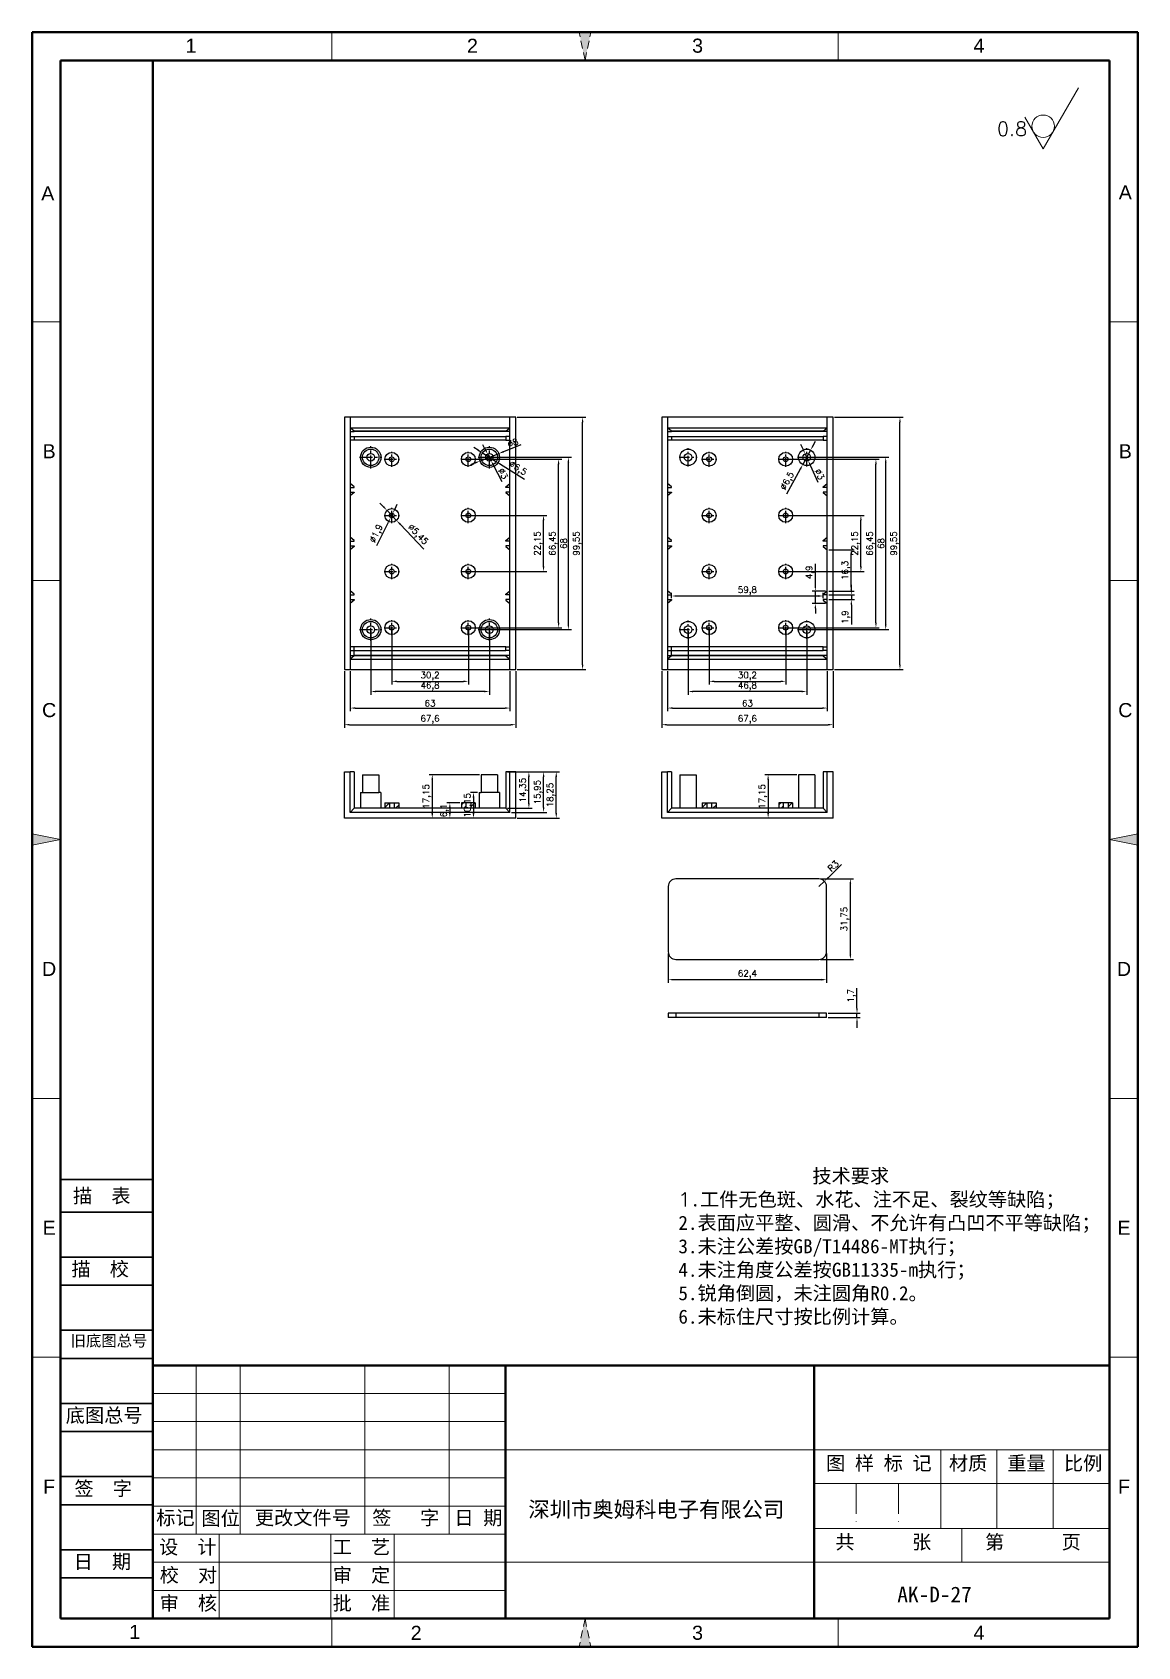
# Model space of a CAD drawing. Header units: millimetres. Extents: x 21459 to 24575, y -506 to 342.
# Drawn here: x 22664 to 23100, y -471 to 166 of the extents above; entities that cross this region are included whole.
import ezdxf
from ezdxf.enums import TextEntityAlignment as Align

# ---------------------------------------------------------------- set-up
doc = ezdxf.new("R2010")
doc.units = ezdxf.units.MM
for name, pattern in [('ACAD_ISO10W100', [18, 12, -3, 0, -3]), ('CENTER', [50.8, 31.75, -6.35, 6.35, -6.35]), ('HIDDEN2', [4.7625, 3.175, -1.5875])]:
    doc.linetypes.add(name, pattern=pattern)
for name, color, linetype, lineweight in [('dim', 82, 'Continuous', 9), ('图层1', 7, 'ACAD_ISO10W100', 15), ('图层2', 7, 'Continuous', 30), ('图层3', 7, 'Continuous', 15), ('图层4', 7, 'Continuous', 40), ('图层5', 7, 'HIDDEN2', 15), ('细实线', 3, 'Continuous', 18)]:
    doc.layers.add(name, color=color, linetype=linetype, lineweight=lineweight)
doc.layers.add('尺寸线', color=7, linetype='Continuous')
doc.styles.get("Standard").update_dxf_attribs({"font": 'txt', "bigfont": 'gbcbig.shx'})
doc.styles.add('样式 3', font='arial.ttf', dxfattribs={"height": 3.8})
doc.dimstyles.new('ISO-25', dxfattribs={"dimtxt": 2.5, "dimasz": 2.5, "dimexe": 1.25, "dimexo": 0.625, "dimtad": 1, "dimtxsty": 'Standard', "dimcen": 2.5, "dimadec": 0, "dimazin": 0, "dimtfac": 1, "dimtmove": 0, "dimatfit": 3, "dimfxl": 0, "dimarcsym": 0})

msp = doc.modelspace()

# ---------------------------------------------------------------- texts
at = {"layer": '图层1', "color": 0, "style": '样式 3'}
for s, p in [('B', (22670.279, 0.441)), ('B', (23094.815, 0.441)), ('C', (22670.279, -101.693)), ('C', (23094.815, -101.693)), ('D', (22670.279, -203.828)), ('D', (23094.295, -203.828)), ('E', (22670.279, -305.962)), ('E', (23094.295, -305.962)), ('F', (22670.279, -408.097)), ('F', (23094.295, -408.097))]:
    msp.add_text(s, height=5.551, dxfattribs=at).set_placement(p, align=Align.MIDDLE)
at = {"layer": '图层1', "color": 0, "attachment_point": 1}
for s, insert, char_height, width in [('{\\fSimSun|b0|i0|c134|p2;图 样 标 记}', (22976.806, -396.073), 5.55079, 68.86605), ('{\\fSimSun|b0|i0|c134|p2;材质 }', (23025.219, -396.096), 5.55079, 46.2943), ('{\\fSimSun|b0|i0|c134|p2;深圳市奥姆科电子有限公司}', (22859.328, -414.008), 6.16755, 116.53778), ('{\\fSimSun|b0|i0|c134|p2;标记}', (22712.539, -417.599), 5.55079, 15.54223), ('{\\fSimSun|b0|i0|c134|p2;图位}', (22730.365, -417.823), 5.55079, 15.54223), ('{\\fSimSun|b0|i0|c134|p2;更改文件号}', (22751.44, -417.599), 5.55079, 46.2943), ('{\\fSimSun|b0|i0|c134|p2;审  核}', (22713.846, -451.323), 5.55079, 45.01317), ('{\\fSimSun|b0|i0|c134|p2;批  准}', (22782.135, -451.323), 5.55079, 46.2943), ('{\\fSimSun|b0|i0|c134|p2;AK-D-27}', (23004.877, -447.545), 6.16755, 116.53778)]:
    msp.add_mtext(s, dxfattribs=dict(at, insert=insert, char_height=char_height, width=width))
at = {"layer": '图层2', "color": 0, "attachment_point": 1}
for s, insert, char_height, width in [('{\\fSimSun|b0|i0|c134|p2;描\\fSimSun|b0|i0|c0|p2;  \\fSimSun|b0|i0|c134|p2;表}', (22679.699, -290.596), 5.55073, 62.19971), ('{\\fSimSun|b0|i0|c134|p2;描\\fSimSun|b0|i0|c0|p2;  \\fSimSun|b0|i0|c134|p2;校}', (22679.067, -319.46), 5.55073, 62.19971), ('{\\fSimSun|b0|i0|c134|p2;旧底图总号}', (22678.754, -348.323), 4.44064, 62.19971), ('{\\fSimSun|b0|i0|c134|p2;底图总号}', (22676.829, -377.187), 5.55073, 62.19971), ('{\\fSimSun|b0|i0|c134|p2;重量 }', (23048.267, -396.096), 5.55079, 46.2943), ('{\\fSimSun|b0|i0|c134|p2;比例 }', (23070.599, -396.096), 5.55079, 46.2943), ('{\\fSimSun|b0|i0|c134|p2;签\\fSimSun|b0|i0|c0|p2;  \\fSimSun|b0|i0|c134|p2;字}', (22680.267, -406.051), 5.55073, 62.19971), ('{\\fSimSun|b0|i0|c134|p2;签   字}', (22797.727, -417.599), 5.55079, 46.2943), ('{\\fSimSun|b0|i0|c134|p2;日 期}', (22830.152, -417.599), 5.55079, 46.2943), ('{\\fSimSun|b0|i0|c134|p2;共      张}', (22980.465, -427.158), 5.55079, 61.41441), ('{\\fSimSun|b0|i0|c134|p2;第      页}', (23039.487, -427.158), 5.55079, 57.00467), ('{\\fSimSun|b0|i0|c134|p2;设  计}', (22713.63, -429.12), 5.55079, 43.02754), ('{\\fSimSun|b0|i0|c134|p2;工  艺}', (22782.135, -429.12), 5.55079, 46.2943), ('{\\fSimSun|b0|i0|c134|p2;日\\fSimSun|b0|i0|c0|p2;  \\fSimSun|b0|i0|c134|p2;期}', (22679.951, -434.915), 5.55073, 62.19971), ('{\\fSimSun|b0|i0|c134|p2;校  对}', (22713.898, -440.221), 5.55079, 40.24726), ('{\\fSimSun|b0|i0|c134|p2;审  定}', (22782.135, -440.221), 5.55079, 46.2943)]:
    msp.add_mtext(s, dxfattribs=dict(at, insert=insert, char_height=char_height, width=width))
at = {"layer": '图层3', "color": 0, "insert": (22918.508, -282.728), "char_height": 5.55079, "width": 262.90973, "attachment_point": 1}
msp.add_mtext('{\\fSimSun|b0|i0|c134|p54;              技术要求\\P}1{\\fSimSun|b0|i0|c134|p54;.工件无色斑、水花、注不足、裂纹等缺陷；\\P2.表面应平整、圆滑、不允许有凸凹不平等缺陷；\\P3.未注公差按GB/T14486-MT执行；\\P4.未注角度公差按GB11335-m执行；\\P5.锐角倒圆，未注圆角R0.2。}\\P{\\fSimSun|b0|i0|c134|p2;6.未标住尺寸按比例计算。}', dxfattribs=at)
at = {"layer": '图层5', "color": 0, "style": '样式 3'}
for s, p in [('1', (22726.249, 160.462)), ('2', (22837.265, 160.462)), ('3', (22926.078, 160.462)), ('4', (23037.094, 160.462)), ('A', (22669.74, 102.172)), ('A', (23094.815, 102.576)), ('1', (22704.046, -465.424)), ('2', (22815.062, -465.755)), ('3', (22926.078, -465.755)), ('4', (23037.094, -465.755))]:
    msp.add_text(s, height=5.551, dxfattribs=at).set_placement(p, align=Align.MIDDLE)
at = {"layer": '细实线', "color": 0, "insert": (23044.174, 130.438), "char_height": 5.5508, "width": 20.72361, "attachment_point": 1}
msp.add_mtext('0.8', dxfattribs=at)

# ---------------------------------------------------------------- blocks, each defined once
blk = doc.blocks.new('*D1645')
at = {"layer": 'Defpoints', "color": 0, "transparency": 16777216}
for p in [(22854.35, -126.1), (22870.33, -126.1), (22854.35, -144.35)]:
    blk.add_point(p, dxfattribs=at)
at = {"layer": 'dim', "color": 0, "lineweight": -2, "transparency": 16777216}
for p, q in [((22854.97, -126.1), (22871.58, -126.1)), ((22870.33, -142.35), (22870.33, -128.1)), ((22854.97, -144.35), (22871.58, -144.35))]:
    blk.add_line(p, q, dxfattribs=at)
at = {"layer": 'dim', "color": 0, "transparency": 16777216}
for points in [[(22869.99, -128.1), (22870.66, -128.1), (22870.33, -126.1)], [(22869.99, -142.35), (22870.66, -142.35), (22870.33, -144.35)]]:
    blk.add_solid(points, dxfattribs=at)
at = {"layer": 'dim', "color": 0, "transparency": 16777216, "insert": (22868.24, -135.23), "char_height": 2.5, "attachment_point": 5, "rotation": 90}
blk.add_mtext('18,25', dxfattribs=at)
blk = doc.blocks.new('*D1646')
at = {"layer": 'Defpoints', "color": 0, "transparency": 16777216}
for p in [(22852.05, -126.1), (22865.34, -126.1), (22852.05, -142.05)]:
    blk.add_point(p, dxfattribs=at)
at = {"layer": 'dim', "color": 0, "lineweight": -2, "transparency": 16777216}
for p, q in [((22852.67, -126.1), (22866.59, -126.1)), ((22865.34, -140.05), (22865.34, -128.1)), ((22852.67, -142.05), (22866.59, -142.05))]:
    blk.add_line(p, q, dxfattribs=at)
at = {"layer": 'dim', "color": 0, "transparency": 16777216}
for points in [[(22865.01, -128.1), (22865.68, -128.1), (22865.34, -126.1)], [(22865.01, -140.05), (22865.68, -140.05), (22865.34, -142.05)]]:
    blk.add_solid(points, dxfattribs=at)
at = {"layer": 'dim', "color": 0, "transparency": 16777216, "insert": (22863.26, -134.08), "char_height": 2.5, "attachment_point": 5, "rotation": 90}
blk.add_mtext('15,95', dxfattribs=at)
blk = doc.blocks.new('*D1647')
at = {"layer": 'Defpoints', "color": 0, "transparency": 16777216}
for p in [(22850.45, -126.1), (22859.54, -126.1), (22850.45, -140.45)]:
    blk.add_point(p, dxfattribs=at)
at = {"layer": 'dim', "color": 0, "lineweight": -2, "transparency": 16777216}
for p, q in [((22851.07, -126.1), (22860.79, -126.1)), ((22859.54, -138.45), (22859.54, -128.1)), ((22851.07, -140.45), (22860.79, -140.45))]:
    blk.add_line(p, q, dxfattribs=at)
at = {"layer": 'dim', "color": 0, "transparency": 16777216}
for points in [[(22859.21, -128.1), (22859.88, -128.1), (22859.54, -126.1)], [(22859.21, -138.45), (22859.88, -138.45), (22859.54, -140.45)]]:
    blk.add_solid(points, dxfattribs=at)
at = {"layer": 'dim', "color": 0, "transparency": 16777216, "insert": (22857.46, -133.28), "char_height": 2.5, "attachment_point": 5, "rotation": 90}
blk.add_mtext('14,35', dxfattribs=at)
blk = doc.blocks.new('*D1648')
at = {"layer": 'Defpoints', "color": 0, "transparency": 16777216}
for p in [(22832.92, -138.25), (22828.36, -144.35), (22832.92, -144.35)]:
    blk.add_point(p, dxfattribs=at)
at = {"layer": 'dim', "color": 0, "lineweight": -2, "transparency": 16777216}
for p, q in [((22832.3, -138.25), (22827.11, -138.25)), ((22832.3, -144.35), (22827.11, -144.35)), ((22828.36, -140.25), (22828.36, -142.35))]:
    blk.add_line(p, q, dxfattribs=at)
at = {"layer": 'dim', "color": 0, "transparency": 16777216}
for points in [[(22828.02, -140.25), (22828.69, -140.25), (22828.36, -138.25)], [(22828.02, -142.35), (22828.69, -142.35), (22828.36, -144.35)]]:
    blk.add_solid(points, dxfattribs=at)
at = {"layer": 'dim', "color": 0, "transparency": 16777216, "insert": (22826.27, -141.3), "char_height": 2.5, "attachment_point": 5, "rotation": 90}
blk.add_mtext('6,1', dxfattribs=at)
blk = doc.blocks.new('*D1649')
at = {"layer": 'Defpoints', "color": 0, "transparency": 16777216}
for p in [(22839.95, -134.2), (22837.69, -144.35), (22839.95, -144.35)]:
    blk.add_point(p, dxfattribs=at)
at = {"layer": 'dim', "color": 0, "lineweight": -2, "transparency": 16777216}
for p, q in [((22839.32, -134.2), (22836.44, -134.2)), ((22837.69, -136.2), (22837.69, -142.35)), ((22839.32, -144.35), (22836.44, -144.35))]:
    blk.add_line(p, q, dxfattribs=at)
at = {"layer": 'dim', "color": 0, "transparency": 16777216}
for points in [[(22837.35, -136.2), (22838.02, -136.2), (22837.69, -134.2)], [(22837.35, -142.35), (22838.02, -142.35), (22837.69, -144.35)]]:
    blk.add_solid(points, dxfattribs=at)
at = {"layer": 'dim', "color": 0, "transparency": 16777216, "insert": (22835.6, -139.28), "char_height": 2.5, "attachment_point": 5, "rotation": 90}
blk.add_mtext('10,15', dxfattribs=at)
blk = doc.blocks.new('*D1650')
at = {"layer": 'Defpoints', "color": 0, "transparency": 16777216}
for p in [(22840.7, -127.2), (22821.42, -144.35), (22840.7, -144.35)]:
    blk.add_point(p, dxfattribs=at)
at = {"layer": 'dim', "color": 0, "lineweight": -2, "transparency": 16777216}
for p, q in [((22840.07, -127.2), (22820.17, -127.2)), ((22821.42, -129.2), (22821.42, -142.35)), ((22840.07, -144.35), (22820.17, -144.35))]:
    blk.add_line(p, q, dxfattribs=at)
at = {"layer": 'dim', "color": 0, "transparency": 16777216}
for points in [[(22821.09, -129.2), (22821.76, -129.2), (22821.42, -127.2)], [(22821.09, -142.35), (22821.76, -142.35), (22821.42, -144.35)]]:
    blk.add_solid(points, dxfattribs=at)
at = {"layer": 'dim', "color": 0, "transparency": 16777216, "insert": (22819.34, -135.78), "char_height": 2.5, "attachment_point": 5, "rotation": 90}
blk.add_mtext('17,15', dxfattribs=at)
blk = doc.blocks.new('*D1651')
at = {"layer": 'Defpoints', "color": 0, "transparency": 16777216}
for p in [(22803.57, -22.91), (22807.33, -26.85)]:
    blk.add_point(p, dxfattribs=at)
at = {"layer": 'dim', "color": 0, "lineweight": -2, "transparency": 16777216}
for p, q in [((22802.19, -21.46), (22800.8, -20.02)), ((22803.57, -22.91), (22807.33, -26.85)), ((22818.14, -38.19), (22808.71, -28.3))]:
    blk.add_line(p, q, dxfattribs=at)
at = {"layer": 'dim', "color": 0, "transparency": 16777216}
for points in [[(22802.43, -21.23), (22801.94, -21.69), (22803.57, -22.91)], [(22808.95, -28.07), (22808.47, -28.53), (22807.33, -26.85)]]:
    blk.add_solid(points, dxfattribs=at)
at = {"layer": 'dim', "color": 0, "transparency": 16777216, "insert": (22815.62, -32.53), "char_height": 2.5, "attachment_point": 5, "rotation": 313.65559}
blk.add_mtext('∅5,45', dxfattribs=at)
blk = doc.blocks.new('*D1652')
at = {"layer": 'Defpoints', "color": 0, "transparency": 16777216}
for p in [(22805.87, -24.03), (22805.03, -25.74)]:
    blk.add_point(p, dxfattribs=at)
at = {"layer": 'dim', "color": 0, "lineweight": -2, "transparency": 16777216}
for p, q in [((22805.87, -24.03), (22805.03, -25.74)), ((22806.75, -22.24), (22807.63, -20.44)), ((22799.58, -36.8), (22804.14, -27.53))]:
    blk.add_line(p, q, dxfattribs=at)
at = {"layer": 'dim', "color": 0, "transparency": 16777216}
for points in [[(22806.45, -22.09), (22807.05, -22.38), (22805.87, -24.03)], [(22803.85, -27.38), (22804.44, -27.68), (22805.03, -25.74)]]:
    blk.add_solid(points, dxfattribs=at)
at = {"layer": 'dim', "color": 0, "transparency": 16777216, "insert": (22799.55, -32.14), "char_height": 2.5, "attachment_point": 5, "rotation": 63.79759}
blk.add_mtext('∅1,9', dxfattribs=at)
blk = doc.blocks.new('*D1653')
at = {"layer": 'Defpoints', "color": 0, "transparency": 16777216}
for p in [(22840.23, -3.43), (22847.67, -0.48)]:
    blk.add_point(p, dxfattribs=at)
at = {"layer": 'dim', "color": 0, "lineweight": -2, "transparency": 16777216}
for p, q in [((22856.42, 2.99), (22849.52, 0.25)), ((22838.37, -4.17), (22836.51, -4.91)), ((22840.23, -3.43), (22847.67, -0.48))]:
    blk.add_line(p, q, dxfattribs=at)
at = {"layer": 'dim', "color": 0, "transparency": 16777216}
for points in [[(22849.4, 0.56), (22849.65, -0.06), (22847.67, -0.48)], [(22838.25, -3.86), (22838.49, -4.48), (22840.23, -3.43)]]:
    blk.add_solid(points, dxfattribs=at)
at = {"layer": 'dim', "color": 0, "transparency": 16777216, "insert": (22853.21, 3.73), "char_height": 2.5, "attachment_point": 5, "rotation": 21.63744}
blk.add_mtext('∅8', dxfattribs=at)
blk = doc.blocks.new('*D1654')
at = {"layer": 'Defpoints', "color": 0, "transparency": 16777216}
for p in [(22841.19, -0.23), (22846.7, -3.68)]:
    blk.add_point(p, dxfattribs=at)
at = {"layer": 'dim', "color": 0, "lineweight": -2, "transparency": 16777216}
for p, q in [((22839.5, 0.83), (22837.8, 1.89)), ((22841.19, -0.23), (22846.7, -3.68)), ((22857.86, -10.67), (22848.4, -4.74))]:
    blk.add_line(p, q, dxfattribs=at)
at = {"layer": 'dim', "color": 0, "transparency": 16777216}
for points in [[(22839.67, 1.11), (22839.32, 0.55), (22841.19, -0.23)], [(22848.57, -4.46), (22848.22, -5.03), (22846.7, -3.68)]]:
    blk.add_solid(points, dxfattribs=at)
at = {"layer": 'dim', "color": 0, "transparency": 16777216, "insert": (22855.08, -6.47), "char_height": 2.5, "attachment_point": 5, "rotation": 327.94201}
blk.add_mtext('∅6,5', dxfattribs=at)
blk = doc.blocks.new('*D1655')
at = {"layer": 'Defpoints', "color": 0, "transparency": 16777216}
for p in [(22843.26, -0.63), (22844.64, -3.29)]:
    blk.add_point(p, dxfattribs=at)
at = {"layer": 'dim', "color": 0, "lineweight": -2, "transparency": 16777216}
for p, q in [((22842.34, 1.15), (22841.42, 2.93)), ((22843.26, -0.63), (22844.64, -3.29)), ((22848.96, -11.65), (22845.55, -5.07))]:
    blk.add_line(p, q, dxfattribs=at)
at = {"layer": 'dim', "color": 0, "transparency": 16777216}
for points in [[(22842.64, 1.3), (22842.04, 1), (22843.26, -0.63)], [(22845.85, -4.91), (22845.26, -5.22), (22844.64, -3.29)]]:
    blk.add_solid(points, dxfattribs=at)
at = {"layer": 'dim', "color": 0, "transparency": 16777216, "insert": (22849.38, -8.39), "char_height": 2.5, "attachment_point": 5, "rotation": 297.34238}
blk.add_mtext('∅3', dxfattribs=at)
blk = doc.blocks.new('*D1656')
at = {"layer": 'Defpoints', "color": 0, "transparency": 16777216}
for p in [(22854.35, 13.82), (22880.72, 13.82), (22854.35, -85.73)]:
    blk.add_point(p, dxfattribs=at)
at = {"layer": 'dim', "color": 0, "lineweight": -2, "transparency": 16777216}
for p, q in [((22854.97, 13.82), (22881.97, 13.82)), ((22880.72, -83.73), (22880.72, 11.82)), ((22854.97, -85.73), (22881.97, -85.73))]:
    blk.add_line(p, q, dxfattribs=at)
at = {"layer": 'dim', "color": 0, "transparency": 16777216}
for points in [[(22880.39, 11.82), (22881.06, 11.82), (22880.72, 13.82)], [(22880.39, -83.73), (22881.06, -83.73), (22880.72, -85.73)]]:
    blk.add_solid(points, dxfattribs=at)
at = {"layer": 'dim', "color": 0, "transparency": 16777216, "insert": (22878.64, -35.96), "char_height": 2.5, "attachment_point": 5, "rotation": 90}
blk.add_mtext('99,55', dxfattribs=at)
blk = doc.blocks.new('*D1657')
at = {"layer": 'Defpoints', "color": 0, "transparency": 16777216}
for p in [(22843.95, -1.96), (22875.11, -1.96), (22843.95, -69.96)]:
    blk.add_point(p, dxfattribs=at)
at = {"layer": 'dim', "color": 0, "lineweight": -2, "transparency": 16777216}
for p, q in [((22844.57, -1.96), (22876.36, -1.96)), ((22875.11, -67.96), (22875.11, -3.96)), ((22844.57, -69.96), (22876.36, -69.96))]:
    blk.add_line(p, q, dxfattribs=at)
at = {"layer": 'dim', "color": 0, "transparency": 16777216}
for points in [[(22874.78, -3.96), (22875.44, -3.96), (22875.11, -1.96)], [(22874.78, -67.96), (22875.44, -67.96), (22875.11, -69.96)]]:
    blk.add_solid(points, dxfattribs=at)
at = {"layer": 'dim', "color": 0, "transparency": 16777216, "insert": (22873.24, -35.96), "char_height": 2.5, "attachment_point": 5, "rotation": 90}
blk.add_mtext('68', dxfattribs=at)
blk = doc.blocks.new('*D1658')
at = {"layer": 'Defpoints', "color": 0, "transparency": 16777216}
for p in [(22835.65, -2.73), (22871.25, -2.73), (22835.65, -69.18)]:
    blk.add_point(p, dxfattribs=at)
at = {"layer": 'dim', "color": 0, "lineweight": -2, "transparency": 16777216}
for p, q in [((22836.27, -2.73), (22872.5, -2.73)), ((22871.25, -67.18), (22871.25, -4.73)), ((22836.27, -69.18), (22872.5, -69.18))]:
    blk.add_line(p, q, dxfattribs=at)
at = {"layer": 'dim', "color": 0, "transparency": 16777216}
for points in [[(22870.92, -4.73), (22871.59, -4.73), (22871.25, -2.73)], [(22870.92, -67.18), (22871.59, -67.18), (22871.25, -69.18)]]:
    blk.add_solid(points, dxfattribs=at)
at = {"layer": 'dim', "color": 0, "transparency": 16777216, "insert": (22869.17, -35.96), "char_height": 2.5, "attachment_point": 5, "rotation": 90}
blk.add_mtext('66,45', dxfattribs=at)
blk = doc.blocks.new('*D1659')
at = {"layer": 'Defpoints', "color": 0, "transparency": 16777216}
for p in [(22835.65, -24.88), (22865.32, -24.88), (22835.65, -47.03)]:
    blk.add_point(p, dxfattribs=at)
at = {"layer": 'dim', "color": 0, "lineweight": -2, "transparency": 16777216}
for p, q in [((22836.27, -24.88), (22866.57, -24.88)), ((22865.32, -45.03), (22865.32, -26.88)), ((22836.27, -47.03), (22866.57, -47.03))]:
    blk.add_line(p, q, dxfattribs=at)
at = {"layer": 'dim', "color": 0, "transparency": 16777216}
for points in [[(22864.99, -26.88), (22865.65, -26.88), (22865.32, -24.88)], [(22864.99, -45.03), (22865.65, -45.03), (22865.32, -47.03)]]:
    blk.add_solid(points, dxfattribs=at)
at = {"layer": 'dim', "color": 0, "transparency": 16777216, "insert": (22863.24, -35.96), "char_height": 2.5, "attachment_point": 5, "rotation": 90}
blk.add_mtext('22,15', dxfattribs=at)
blk = doc.blocks.new('*D1660')
at = {"layer": 'Defpoints', "color": 0, "transparency": 16777216}
for p in [(22797.15, -69.96), (22843.95, -69.96), (22797.15, -94.37)]:
    blk.add_point(p, dxfattribs=at)
at = {"layer": 'dim', "color": 0, "lineweight": -2, "transparency": 16777216}
for p, q in [((22797.15, -70.58), (22797.15, -95.62)), ((22843.95, -70.58), (22843.95, -95.62)), ((22841.95, -94.37), (22799.15, -94.37))]:
    blk.add_line(p, q, dxfattribs=at)
at = {"layer": 'dim', "color": 0, "transparency": 16777216}
for points in [[(22799.15, -94.04), (22799.15, -94.7), (22797.15, -94.37)], [(22841.95, -94.04), (22841.95, -94.7), (22843.95, -94.37)]]:
    blk.add_solid(points, dxfattribs=at)
at = {"layer": 'dim', "color": 0, "transparency": 16777216, "insert": (22820.55, -92.29), "char_height": 2.5, "attachment_point": 5}
blk.add_mtext('46,8', dxfattribs=at)
blk = doc.blocks.new('*D1661')
at = {"layer": 'Defpoints', "color": 0, "transparency": 16777216}
for p in [(22786.75, -85.73), (22854.35, -85.73), (22854.35, -107.46)]:
    blk.add_point(p, dxfattribs=at)
at = {"layer": 'dim', "color": 0, "lineweight": -2, "transparency": 16777216}
for p, q in [((22786.75, -86.36), (22786.75, -108.71)), ((22854.35, -86.36), (22854.35, -108.71)), ((22788.75, -107.46), (22852.35, -107.46))]:
    blk.add_line(p, q, dxfattribs=at)
at = {"layer": 'dim', "color": 0, "transparency": 16777216}
for points in [[(22788.75, -107.13), (22788.75, -107.79), (22786.75, -107.46)], [(22852.35, -107.13), (22852.35, -107.79), (22854.35, -107.46)]]:
    blk.add_solid(points, dxfattribs=at)
at = {"layer": 'dim', "color": 0, "transparency": 16777216, "insert": (22820.55, -105.38), "char_height": 2.5, "attachment_point": 5}
blk.add_mtext('67,6', dxfattribs=at)
blk = doc.blocks.new('*D1662')
at = {"layer": 'Defpoints', "color": 0, "transparency": 16777216}
for p in [(22789.05, -85.73), (22852.05, -85.73), (22852.05, -100.9)]:
    blk.add_point(p, dxfattribs=at)
at = {"layer": 'dim', "color": 0, "lineweight": -2, "transparency": 16777216}
for p, q in [((22789.05, -86.36), (22789.05, -102.15)), ((22852.05, -86.36), (22852.05, -102.15)), ((22791.05, -100.9), (22850.05, -100.9))]:
    blk.add_line(p, q, dxfattribs=at)
at = {"layer": 'dim', "color": 0, "transparency": 16777216}
for points in [[(22791.05, -100.56), (22791.05, -101.23), (22789.05, -100.9)], [(22850.05, -100.56), (22850.05, -101.23), (22852.05, -100.9)]]:
    blk.add_solid(points, dxfattribs=at)
at = {"layer": 'dim', "color": 0, "transparency": 16777216, "insert": (22820.55, -99.02), "char_height": 2.5, "attachment_point": 5}
blk.add_mtext('63', dxfattribs=at)
blk = doc.blocks.new('*D1663')
at = {"layer": 'Defpoints', "color": 0, "transparency": 16777216}
for p in [(22805.45, -69.18), (22835.65, -69.18), (22835.65, -90.36)]:
    blk.add_point(p, dxfattribs=at)
at = {"layer": 'dim', "color": 0, "lineweight": -2, "transparency": 16777216}
for p, q in [((22805.45, -69.81), (22805.45, -91.61)), ((22835.65, -69.81), (22835.65, -91.61)), ((22807.45, -90.36), (22833.65, -90.36))]:
    blk.add_line(p, q, dxfattribs=at)
at = {"layer": 'dim', "color": 0, "transparency": 16777216}
for points in [[(22807.45, -90.03), (22807.45, -90.7), (22805.45, -90.36)], [(22833.65, -90.03), (22833.65, -90.7), (22835.65, -90.36)]]:
    blk.add_solid(points, dxfattribs=at)
at = {"layer": 'dim', "color": 0, "transparency": 16777216, "insert": (22820.55, -88.28), "char_height": 2.5, "attachment_point": 5}
blk.add_mtext('30,2', dxfattribs=at)
blk = doc.blocks.new('*D1664')
at = {"layer": 'Defpoints', "color": 0, "transparency": 16777216}
for p in [(22977.24, -56.21), (22986.74, -56.21), (22977.24, -58.11)]:
    blk.add_point(p, dxfattribs=at)
at = {"layer": 'dim', "color": 0, "lineweight": -2, "transparency": 16777216}
for p, q in [((22977.86, -56.21), (22987.99, -56.21)), ((22986.74, -54.21), (22986.74, -52.21)), ((22986.74, -56.21), (22986.74, -58.11)), ((22977.86, -58.11), (22987.99, -58.11)), ((22986.74, -60.11), (22986.74, -67.94))]:
    blk.add_line(p, q, dxfattribs=at)
at = {"layer": 'dim', "color": 0, "transparency": 16777216}
for points in [[(22986.4, -54.21), (22987.07, -54.21), (22986.74, -56.21)], [(22986.4, -60.11), (22987.07, -60.11), (22986.74, -58.11)]]:
    blk.add_solid(points, dxfattribs=at)
at = {"layer": 'dim', "color": 0, "transparency": 16777216, "insert": (22984.65, -65.02), "char_height": 2.5, "attachment_point": 5, "rotation": 90}
blk.add_mtext('1,9', dxfattribs=at)
blk = doc.blocks.new('*D1665')
at = {"layer": 'Defpoints', "color": 0, "transparency": 16777216}
for p in [(22977.24, -38.41), (22986.65, -38.41), (22977.24, -54.71)]:
    blk.add_point(p, dxfattribs=at)
at = {"layer": 'dim', "color": 0, "lineweight": -2, "transparency": 16777216}
for p, q in [((22977.86, -38.41), (22987.9, -38.41)), ((22986.65, -52.71), (22986.65, -40.41)), ((22977.86, -54.71), (22987.9, -54.71))]:
    blk.add_line(p, q, dxfattribs=at)
at = {"layer": 'dim', "color": 0, "transparency": 16777216}
for points in [[(22986.32, -40.41), (22986.99, -40.41), (22986.65, -38.41)], [(22986.32, -52.71), (22986.99, -52.71), (22986.65, -54.71)]]:
    blk.add_solid(points, dxfattribs=at)
at = {"layer": 'dim', "color": 0, "transparency": 16777216, "insert": (22984.57, -46.56), "char_height": 2.5, "attachment_point": 5, "rotation": 90}
blk.add_mtext('16,3', dxfattribs=at)
blk = doc.blocks.new('*D1666')
at = {"layer": 'Defpoints', "color": 0, "transparency": 16777216}
for p in [(22972.54, -54.71), (22977.24, -54.71), (22977.24, -59.61)]:
    blk.add_point(p, dxfattribs=at)
at = {"layer": 'dim', "color": 0, "lineweight": -2, "transparency": 16777216}
for p, q in [((22972.54, -52.71), (22972.54, -44.04)), ((22976.61, -54.71), (22971.29, -54.71)), ((22972.54, -59.61), (22972.54, -54.71)), ((22976.61, -59.61), (22971.29, -59.61)), ((22972.54, -61.61), (22972.54, -63.61))]:
    blk.add_line(p, q, dxfattribs=at)
at = {"layer": 'dim', "color": 0, "transparency": 16777216}
for points in [[(22972.21, -52.71), (22972.87, -52.71), (22972.54, -54.71)], [(22972.21, -61.61), (22972.87, -61.61), (22972.54, -59.61)]]:
    blk.add_solid(points, dxfattribs=at)
at = {"layer": 'dim', "color": 0, "transparency": 16777216, "insert": (22970.46, -47.37), "char_height": 2.5, "attachment_point": 5, "rotation": 90}
blk.add_mtext('4,9', dxfattribs=at)
blk = doc.blocks.new('*D1667')
at = {"layer": 'Defpoints', "color": 0, "transparency": 16777216}
for p in [(22975.64, -56.68), (22915.84, -58.11), (22975.64, -58.11)]:
    blk.add_point(p, dxfattribs=at)
at = {"layer": 'dim', "color": 0, "lineweight": -2, "transparency": 16777216}
for p, q in [((22915.84, -57.48), (22915.84, -55.43)), ((22917.84, -56.68), (22973.64, -56.68)), ((22975.64, -57.48), (22975.64, -55.43))]:
    blk.add_line(p, q, dxfattribs=at)
at = {"layer": 'dim', "color": 0, "transparency": 16777216}
for points in [[(22917.84, -56.35), (22917.84, -57.02), (22915.84, -56.68)], [(22973.64, -56.35), (22973.64, -57.02), (22975.64, -56.68)]]:
    blk.add_solid(points, dxfattribs=at)
at = {"layer": 'dim', "color": 0, "transparency": 16777216, "insert": (22945.74, -54.6), "char_height": 2.5, "attachment_point": 5}
blk.add_mtext('59,8', dxfattribs=at)
blk = doc.blocks.new('*D1668')
at = {"layer": 'Defpoints', "color": 0, "transparency": 16777216}
for p in [(22914.54, -197.05), (22976.94, -197.05), (22914.54, -208.07)]:
    blk.add_point(p, dxfattribs=at)
at = {"layer": 'dim', "color": 0, "lineweight": -2, "transparency": 16777216}
for p, q in [((22914.54, -197.68), (22914.54, -209.32)), ((22976.94, -197.68), (22976.94, -209.32)), ((22974.94, -208.07), (22916.54, -208.07))]:
    blk.add_line(p, q, dxfattribs=at)
at = {"layer": 'dim', "color": 0, "transparency": 16777216}
for points in [[(22916.54, -207.73), (22916.54, -208.4), (22914.54, -208.07)], [(22974.94, -207.73), (22974.94, -208.4), (22976.94, -208.07)]]:
    blk.add_solid(points, dxfattribs=at)
at = {"layer": 'dim', "color": 0, "transparency": 16777216, "insert": (22945.74, -205.98), "char_height": 2.5, "attachment_point": 5}
blk.add_mtext('62,4', dxfattribs=at)
blk = doc.blocks.new('*D1669')
at = {"layer": 'Defpoints', "color": 0, "transparency": 16777216}
for p in [(22976.94, -221.32), (22988.97, -221.32), (22976.94, -223.02)]:
    blk.add_point(p, dxfattribs=at)
at = {"layer": 'dim', "color": 0, "lineweight": -2, "transparency": 16777216}
for p, q in [((22988.97, -219.32), (22988.97, -211.48)), ((22977.56, -221.32), (22990.22, -221.32)), ((22988.97, -223.02), (22988.97, -221.32)), ((22977.56, -223.02), (22990.22, -223.02)), ((22988.97, -225.02), (22988.97, -227.02))]:
    blk.add_line(p, q, dxfattribs=at)
at = {"layer": 'dim', "color": 0, "transparency": 16777216}
for points in [[(22988.64, -219.32), (22989.3, -219.32), (22988.97, -221.32)], [(22988.64, -225.02), (22989.3, -225.02), (22988.97, -223.02)]]:
    blk.add_solid(points, dxfattribs=at)
at = {"layer": 'dim', "color": 0, "transparency": 16777216, "insert": (22986.89, -214.4), "char_height": 2.5, "attachment_point": 5, "rotation": 90}
blk.add_mtext('1,7', dxfattribs=at)
blk = doc.blocks.new('*D1670')
at = {"layer": 'Defpoints', "color": 0, "transparency": 16777216}
for p in [(22973.94, -168.3), (22986.35, -168.3), (22973.94, -200.05)]:
    blk.add_point(p, dxfattribs=at)
at = {"layer": 'dim', "color": 0, "lineweight": -2, "transparency": 16777216}
for p, q in [((22974.56, -168.3), (22987.6, -168.3)), ((22986.35, -198.05), (22986.35, -170.3)), ((22974.56, -200.05), (22987.6, -200.05))]:
    blk.add_line(p, q, dxfattribs=at)
at = {"layer": 'dim', "color": 0, "transparency": 16777216}
for points in [[(22986.02, -170.3), (22986.69, -170.3), (22986.35, -168.3)], [(22986.02, -198.05), (22986.69, -198.05), (22986.35, -200.05)]]:
    blk.add_solid(points, dxfattribs=at)
at = {"layer": 'dim', "color": 0, "transparency": 16777216, "insert": (22984.27, -184.18), "char_height": 2.5, "attachment_point": 5, "rotation": 90}
blk.add_mtext('31,75', dxfattribs=at)
blk = doc.blocks.new('*D1671')
at = {"layer": 'Defpoints', "color": 0, "transparency": 16777216}
for p in [(22973.94, -171.3), (22976.1, -169.22)]:
    blk.add_point(p, dxfattribs=at)
at = {"layer": 'dim', "color": 0, "lineweight": -2, "transparency": 16777216}
for p, q in [((22982.88, -162.69), (22977.54, -167.84)), ((22973.94, -171.3), (22976.1, -169.22))]:
    blk.add_line(p, q, dxfattribs=at)
at = {"layer": 'dim', "color": 0, "transparency": 16777216}
blk.add_solid([(22977.31, -167.6), (22977.77, -168.08), (22976.1, -169.22)], dxfattribs=at)
at = {"layer": 'dim', "color": 0, "transparency": 16777216, "insert": (22979.63, -163.22), "char_height": 2.5, "attachment_point": 5, "rotation": 43.90523}
blk.add_mtext('R3', dxfattribs=at)
blk = doc.blocks.new('*D1672')
at = {"layer": 'Defpoints', "color": 0, "transparency": 16777216}
for p in [(22965.89, -127.2), (22953.91, -144.35), (22965.89, -144.35)]:
    blk.add_point(p, dxfattribs=at)
at = {"layer": 'dim', "color": 0, "lineweight": -2, "transparency": 16777216}
for p, q in [((22965.26, -127.2), (22952.66, -127.2)), ((22953.91, -129.2), (22953.91, -142.35)), ((22965.26, -144.35), (22952.66, -144.35))]:
    blk.add_line(p, q, dxfattribs=at)
at = {"layer": 'dim', "color": 0, "transparency": 16777216}
for points in [[(22953.58, -129.2), (22954.24, -129.2), (22953.91, -127.2)], [(22953.58, -142.35), (22954.24, -142.35), (22953.91, -144.35)]]:
    blk.add_solid(points, dxfattribs=at)
at = {"layer": 'dim', "color": 0, "transparency": 16777216, "insert": (22951.83, -135.78), "char_height": 2.5, "attachment_point": 5, "rotation": 90}
blk.add_mtext('17,15', dxfattribs=at)
blk = doc.blocks.new('*D1673')
at = {"layer": 'Defpoints', "color": 0, "transparency": 16777216}
for p in [(22970.68, 0.9), (22967.59, -4.82)]:
    blk.add_point(p, dxfattribs=at)
at = {"layer": 'dim', "color": 0, "lineweight": -2, "transparency": 16777216}
for p, q in [((22970.68, 0.9), (22967.59, -4.82)), ((22971.64, 2.66), (22972.59, 4.42)), ((22961.31, -16.39), (22966.63, -6.57))]:
    blk.add_line(p, q, dxfattribs=at)
at = {"layer": 'dim', "color": 0, "transparency": 16777216}
for points in [[(22971.34, 2.82), (22971.93, 2.5), (22970.68, 0.9)], [(22966.34, -6.41), (22966.93, -6.73), (22967.59, -4.82)]]:
    blk.add_solid(points, dxfattribs=at)
at = {"layer": 'dim', "color": 0, "transparency": 16777216, "insert": (22961.67, -11.37), "char_height": 2.5, "attachment_point": 5, "rotation": 61.54612}
blk.add_mtext('∅6,5', dxfattribs=at)
blk = doc.blocks.new('*D1674')
at = {"layer": 'Defpoints', "color": 0, "transparency": 16777216}
for p in [(22968.52, -0.59), (22969.75, -3.32)]:
    blk.add_point(p, dxfattribs=at)
at = {"layer": 'dim', "color": 0, "lineweight": -2, "transparency": 16777216}
for p, q in [((22967.69, 1.23), (22966.87, 3.05)), ((22968.52, -0.59), (22969.75, -3.32)), ((22973.63, -11.9), (22970.58, -5.15))]:
    blk.add_line(p, q, dxfattribs=at)
at = {"layer": 'dim', "color": 0, "transparency": 16777216}
for points in [[(22968, 1.37), (22967.39, 1.09), (22968.52, -0.59)], [(22970.88, -5.01), (22970.27, -5.28), (22969.75, -3.32)]]:
    blk.add_solid(points, dxfattribs=at)
at = {"layer": 'dim', "color": 0, "transparency": 16777216, "insert": (22974.23, -8.66), "char_height": 2.5, "attachment_point": 5, "rotation": 294.335}
blk.add_mtext('∅3', dxfattribs=at)
blk = doc.blocks.new('*D1675')
at = {"layer": 'Defpoints', "color": 0, "transparency": 16777216}
for p in [(22979.54, 13.82), (23005.91, 13.82), (22979.54, -85.73)]:
    blk.add_point(p, dxfattribs=at)
at = {"layer": 'dim', "color": 0, "lineweight": -2, "transparency": 16777216}
for p, q in [((22980.16, 13.82), (23007.16, 13.82)), ((23005.91, -83.73), (23005.91, 11.82)), ((22980.16, -85.73), (23007.16, -85.73))]:
    blk.add_line(p, q, dxfattribs=at)
at = {"layer": 'dim', "color": 0, "transparency": 16777216}
for points in [[(23005.58, 11.82), (23006.25, 11.82), (23005.91, 13.82)], [(23005.58, -83.73), (23006.25, -83.73), (23005.91, -85.73)]]:
    blk.add_solid(points, dxfattribs=at)
at = {"layer": 'dim', "color": 0, "transparency": 16777216, "insert": (23003.83, -35.96), "char_height": 2.5, "attachment_point": 5, "rotation": 90}
blk.add_mtext('99,55', dxfattribs=at)
blk = doc.blocks.new('*D1676')
at = {"layer": 'Defpoints', "color": 0, "transparency": 16777216}
for p in [(22969.14, -1.96), (23000.3, -1.96), (22969.14, -69.96)]:
    blk.add_point(p, dxfattribs=at)
at = {"layer": 'dim', "color": 0, "lineweight": -2, "transparency": 16777216}
for p, q in [((22969.76, -1.96), (23001.55, -1.96)), ((23000.3, -67.96), (23000.3, -3.96)), ((22969.76, -69.96), (23001.55, -69.96))]:
    blk.add_line(p, q, dxfattribs=at)
at = {"layer": 'dim', "color": 0, "transparency": 16777216}
for points in [[(22999.97, -3.96), (23000.63, -3.96), (23000.3, -1.96)], [(22999.97, -67.96), (23000.63, -67.96), (23000.3, -69.96)]]:
    blk.add_solid(points, dxfattribs=at)
at = {"layer": 'dim', "color": 0, "transparency": 16777216, "insert": (22998.43, -35.96), "char_height": 2.5, "attachment_point": 5, "rotation": 90}
blk.add_mtext('68', dxfattribs=at)
blk = doc.blocks.new('*D1677')
at = {"layer": 'Defpoints', "color": 0, "transparency": 16777216}
for p in [(22960.84, -2.73), (22996.44, -2.73), (22960.84, -69.18)]:
    blk.add_point(p, dxfattribs=at)
at = {"layer": 'dim', "color": 0, "lineweight": -2, "transparency": 16777216}
for p, q in [((22961.46, -2.73), (22997.69, -2.73)), ((22996.44, -67.18), (22996.44, -4.73)), ((22961.46, -69.18), (22997.69, -69.18))]:
    blk.add_line(p, q, dxfattribs=at)
at = {"layer": 'dim', "color": 0, "transparency": 16777216}
for points in [[(22996.11, -4.73), (22996.78, -4.73), (22996.44, -2.73)], [(22996.11, -67.18), (22996.78, -67.18), (22996.44, -69.18)]]:
    blk.add_solid(points, dxfattribs=at)
at = {"layer": 'dim', "color": 0, "transparency": 16777216, "insert": (22994.36, -35.96), "char_height": 2.5, "attachment_point": 5, "rotation": 90}
blk.add_mtext('66,45', dxfattribs=at)
blk = doc.blocks.new('*D1678')
at = {"layer": 'Defpoints', "color": 0, "transparency": 16777216}
for p in [(22960.84, -24.88), (22990.51, -24.88), (22960.84, -47.03)]:
    blk.add_point(p, dxfattribs=at)
at = {"layer": 'dim', "color": 0, "lineweight": -2, "transparency": 16777216}
for p, q in [((22961.46, -24.88), (22991.76, -24.88)), ((22990.51, -45.03), (22990.51, -26.88)), ((22961.46, -47.03), (22991.76, -47.03))]:
    blk.add_line(p, q, dxfattribs=at)
at = {"layer": 'dim', "color": 0, "transparency": 16777216}
for points in [[(22990.18, -26.88), (22990.84, -26.88), (22990.51, -24.88)], [(22990.18, -45.03), (22990.84, -45.03), (22990.51, -47.03)]]:
    blk.add_solid(points, dxfattribs=at)
at = {"layer": 'dim', "color": 0, "transparency": 16777216, "insert": (22988.43, -35.96), "char_height": 2.5, "attachment_point": 5, "rotation": 90}
blk.add_mtext('22,15', dxfattribs=at)
blk = doc.blocks.new('*D1679')
at = {"layer": 'Defpoints', "color": 0, "transparency": 16777216}
for p in [(22922.34, -69.96), (22969.14, -69.96), (22922.34, -94.37)]:
    blk.add_point(p, dxfattribs=at)
at = {"layer": 'dim', "color": 0, "lineweight": -2, "transparency": 16777216}
for p, q in [((22922.34, -70.58), (22922.34, -95.62)), ((22969.14, -70.58), (22969.14, -95.62)), ((22967.14, -94.37), (22924.34, -94.37))]:
    blk.add_line(p, q, dxfattribs=at)
at = {"layer": 'dim', "color": 0, "transparency": 16777216}
for points in [[(22924.34, -94.04), (22924.34, -94.7), (22922.34, -94.37)], [(22967.14, -94.04), (22967.14, -94.7), (22969.14, -94.37)]]:
    blk.add_solid(points, dxfattribs=at)
at = {"layer": 'dim', "color": 0, "transparency": 16777216, "insert": (22945.74, -92.29), "char_height": 2.5, "attachment_point": 5}
blk.add_mtext('46,8', dxfattribs=at)
blk = doc.blocks.new('*D1680')
at = {"layer": 'Defpoints', "color": 0, "transparency": 16777216}
for p in [(22911.94, -85.73), (22979.54, -85.73), (22979.54, -107.46)]:
    blk.add_point(p, dxfattribs=at)
at = {"layer": 'dim', "color": 0, "lineweight": -2, "transparency": 16777216}
for p, q in [((22911.94, -86.36), (22911.94, -108.71)), ((22979.54, -86.36), (22979.54, -108.71)), ((22913.94, -107.46), (22977.54, -107.46))]:
    blk.add_line(p, q, dxfattribs=at)
at = {"layer": 'dim', "color": 0, "transparency": 16777216}
for points in [[(22913.94, -107.13), (22913.94, -107.79), (22911.94, -107.46)], [(22977.54, -107.13), (22977.54, -107.79), (22979.54, -107.46)]]:
    blk.add_solid(points, dxfattribs=at)
at = {"layer": 'dim', "color": 0, "transparency": 16777216, "insert": (22945.74, -105.38), "char_height": 2.5, "attachment_point": 5}
blk.add_mtext('67,6', dxfattribs=at)
blk = doc.blocks.new('*D1681')
at = {"layer": 'Defpoints', "color": 0, "transparency": 16777216}
for p in [(22914.24, -85.73), (22977.24, -85.73), (22977.24, -100.9)]:
    blk.add_point(p, dxfattribs=at)
at = {"layer": 'dim', "color": 0, "lineweight": -2, "transparency": 16777216}
for p, q in [((22914.24, -86.36), (22914.24, -102.15)), ((22977.24, -86.36), (22977.24, -102.15)), ((22916.24, -100.9), (22975.24, -100.9))]:
    blk.add_line(p, q, dxfattribs=at)
at = {"layer": 'dim', "color": 0, "transparency": 16777216}
for points in [[(22916.24, -100.56), (22916.24, -101.23), (22914.24, -100.9)], [(22975.24, -100.56), (22975.24, -101.23), (22977.24, -100.9)]]:
    blk.add_solid(points, dxfattribs=at)
at = {"layer": 'dim', "color": 0, "transparency": 16777216, "insert": (22945.74, -99.02), "char_height": 2.5, "attachment_point": 5}
blk.add_mtext('63', dxfattribs=at)
blk = doc.blocks.new('*D1682')
at = {"layer": 'Defpoints', "color": 0, "transparency": 16777216}
for p in [(22930.64, -69.18), (22960.84, -69.18), (22960.84, -90.36)]:
    blk.add_point(p, dxfattribs=at)
at = {"layer": 'dim', "color": 0, "lineweight": -2, "transparency": 16777216}
for p, q in [((22930.64, -69.81), (22930.64, -91.61)), ((22960.84, -69.81), (22960.84, -91.61)), ((22932.64, -90.36), (22958.84, -90.36))]:
    blk.add_line(p, q, dxfattribs=at)
at = {"layer": 'dim', "color": 0, "transparency": 16777216}
for points in [[(22932.64, -90.03), (22932.64, -90.7), (22930.64, -90.36)], [(22958.84, -90.03), (22958.84, -90.7), (22960.84, -90.36)]]:
    blk.add_solid(points, dxfattribs=at)
at = {"layer": 'dim', "color": 0, "transparency": 16777216, "insert": (22945.74, -88.28), "char_height": 2.5, "attachment_point": 5}
blk.add_mtext('30,2', dxfattribs=at)

# ---------------------------------------------------------------- dimensions: what is measured, and where the dimension line sits
at = {"layer": 'dim'}
for base, p1, p2, picture, middle in [((22880.723, 13.817), (22854.347, -85.733), (22854.347, 13.817), '*D1656', (22878.639, -35.958)), ((23005.912, 13.817), (22979.536, -85.733), (22979.536, 13.817), '*D1675', (23003.828, -35.958)), ((22871.254, -2.733), (22835.647, -69.183), (22835.647, -2.733), '*D1658', (22869.171, -35.958)), ((22875.111, -1.958), (22843.947, -69.958), (22843.947, -1.958), '*D1657', (22873.236, -35.958)), ((22996.443, -2.733), (22960.836, -69.183), (22960.836, -2.733), '*D1677', (22994.36, -35.958)), ((23000.3, -1.958), (22969.136, -69.958), (22969.136, -1.958), '*D1676', (22998.425, -35.958)), ((22865.321, -24.883), (22835.647, -47.033), (22835.647, -24.883), '*D1659', (22863.238, -35.958)), ((22990.51, -24.883), (22960.836, -47.033), (22960.836, -24.883), '*D1678', (22988.427, -35.958)), ((22972.54, -54.708), (22977.236, -59.608), (22977.236, -54.708), '*D1666', (22970.457, -47.374)), ((22986.652, -38.408), (22977.236, -54.708), (22977.236, -38.408), '*D1665', (22984.569, -46.558)), ((22821.425, -144.352), (22840.697, -127.202), (22840.697, -144.352), '*D1650', (22819.341, -135.777)), ((22859.544, -126.102), (22850.447, -140.452), (22850.447, -126.102), '*D1647', (22857.46, -133.277)), ((22865.342, -126.102), (22852.047, -142.052), (22852.047, -126.102), '*D1646', (22863.258, -134.077)), ((22870.326, -126.102), (22854.347, -144.352), (22854.347, -126.102), '*D1645', (22868.243, -135.227)), ((22953.909, -144.352), (22965.886, -127.202), (22965.886, -144.352), '*D1672', (22951.825, -135.777)), ((22828.355, -144.352), (22832.922, -138.252), (22832.922, -144.352), '*D1648', (22826.272, -141.302)), ((22837.685, -144.352), (22839.947, -134.202), (22839.947, -144.352), '*D1649', (22835.602, -139.277)), ((22986.352, -168.304), (22973.936, -200.054), (22973.936, -168.304), '*D1670', (22984.269, -184.179)), ((22988.969, -221.318), (22976.936, -223.018), (22976.936, -221.318), '*D1669', (22986.885, -214.401))]:
    dim = msp.add_linear_dim(base=base, p1=p1, p2=p2, angle=90, dimstyle='ISO-25', override={"dimasz": 2}, dxfattribs=at)
    dim.commit()
    dim.dimension.update_dxf_attribs({"geometry": picture, "text_midpoint": middle})
for p1, p2, picture, middle in [((22840.229, -3.433), (22847.665, -0.483), '*D1653', (22853.209, 3.734)), ((22841.193, -0.233), (22846.701, -3.683), '*D1654', (22855.082, -6.473)), ((22843.258, -0.625), (22844.636, -3.29), '*D1655', (22849.383, -8.388)), ((22970.684, 0.9), (22967.587, -4.815), '*D1673', (22961.666, -11.369)), ((22968.518, -0.591), (22969.754, -3.325), '*D1674', (22974.227, -8.664)), ((22805.866, -24.03), (22805.027, -25.735), '*D1652', (22799.552, -32.143)), ((22803.566, -22.911), (22807.328, -26.854), '*D1651', (22815.624, -32.531))]:
    dim = msp.add_diameter_dim_2p(p1=p1, p2=p2, dimstyle='ISO-25', override={"dimasz": 2}, dxfattribs=at)
    dim.commit()
    dim.dimension.update_dxf_attribs({"geometry": picture, "text_midpoint": middle})
for base, p1, p2, picture, middle in [((22975.636, -56.683), (22915.836, -58.108), (22975.636, -58.108), '*D1667', (22945.736, -54.599)), ((22797.147, -94.37), (22843.947, -69.958), (22797.147, -69.958), '*D1660', (22820.547, -92.287)), ((22835.647, -90.364), (22805.447, -69.183), (22835.647, -69.183), '*D1663', (22820.547, -88.28)), ((22922.336, -94.37), (22969.136, -69.958), (22922.336, -69.958), '*D1679', (22945.736, -92.287)), ((22960.836, -90.364), (22930.636, -69.183), (22960.836, -69.183), '*D1682', (22945.736, -88.28)), ((22854.347, -107.46), (22786.747, -85.733), (22854.347, -85.733), '*D1661', (22820.547, -105.377)), ((22852.047, -100.898), (22789.047, -85.733), (22852.047, -85.733), '*D1662', (22820.547, -99.023)), ((22979.536, -107.46), (22911.936, -85.733), (22979.536, -85.733), '*D1680', (22945.736, -105.377)), ((22977.236, -100.898), (22914.236, -85.733), (22977.236, -85.733), '*D1681', (22945.736, -99.023)), ((22914.536, -208.066), (22976.936, -197.054), (22914.536, -197.054), '*D1668', (22945.736, -205.983))]:
    dim = msp.add_linear_dim(base=base, p1=p1, p2=p2, dimstyle='ISO-25', override={"dimasz": 2}, dxfattribs=at)
    dim.commit()
    dim.dimension.update_dxf_attribs({"geometry": picture, "text_midpoint": middle})
dim = msp.add_linear_dim(base=(22986.736, -56.208), p1=(22977.236, -58.108), p2=(22977.236, -56.208), angle=90, dimstyle='ISO-25', override={"dimasz": 2}, dxfattribs=at)
dim.commit()
dim.dimension.update_dxf_attribs({"geometry": '*D1664', "text_midpoint": (22986.736, -65.024), "dimtype": 160})
dim = msp.add_radius_dim(center=(22973.936, -171.304), mpoint=(22976.097, -169.224), dimstyle='ISO-25', override={"dimasz": 2}, dxfattribs=at)
dim.commit()
dim.dimension.update_dxf_attribs({"geometry": '*D1671', "text_midpoint": (22979.63, -163.221)})

# ---------------------------------------------------------------- hatches: boundary and pattern name
h = msp.add_hatch()
h.set_pattern_fill('ANSI31', color=8, scale=0.5, style=0)
h.set_pattern_definition([(45, (-125.189, 0), (-1.12253202, 1.12253202), [])])
h.paths.add_polyline_path([(22838.372, -138.252), (22836.597, -138.252), (22836.597, -140.452), (22838.372, -140.452)])
h.paths.add_polyline_path([(22834.697, -138.252), (22832.922, -138.252), (22832.922, -140.452), (22834.697, -140.452)])
h.paths.add_polyline_path([(22808.172, -138.252), (22806.397, -138.252), (22806.397, -140.452), (22808.172, -140.452)])
h.paths.add_polyline_path([(22804.497, -138.252), (22802.722, -138.252), (22802.722, -140.452), (22804.497, -140.452)])
h = msp.add_hatch()
h.set_pattern_fill('ANSI31', color=8, scale=0.5, style=0)
h.paths.add_polyline_path([(22963.561, -138.252), (22961.786, -138.252), (22961.786, -140.452), (22963.561, -140.452)])
h.paths.add_polyline_path([(22959.886, -138.252), (22958.111, -138.252), (22958.111, -140.452), (22959.886, -140.452)])
h.paths.add_polyline_path([(22933.361, -138.252), (22931.586, -138.252), (22931.586, -140.452), (22933.361, -140.452)])
h.paths.add_polyline_path([(22929.686, -138.252), (22927.911, -138.252), (22927.911, -140.452), (22929.686, -140.452)])
at = {"layer": '图层1'}
for points in [[(22674.738, -152.76), (22663.636, -150.476), (22663.636, -155.045)], [(23088.605, -152.76), (23099.707, -150.476), (23099.707, -155.045)]]:
    msp.add_hatch(color=0, dxfattribs=at).paths.add_polyline_path(points)
at = {"layer": '图层5'}
for points in [[(22881.672, 154.643), (22879.387, 165.744), (22883.956, 165.744)], [(22881.672, -460.163), (22879.387, -471.265), (22883.956, -471.265)]]:
    msp.add_hatch(color=0, dxfattribs=at).paths.add_polyline_path(points)

# ---------------------------------------------------------------- linework, layer by layer
for p, q in [((22854.347, 13.817), (22786.747, 13.817)), ((22786.747, 13.817), (22786.747, -85.733)), ((22789.047, 13.817), (22789.047, -85.733)), ((22852.047, -85.733), (22852.047, 13.817)), ((22854.347, -85.733), (22854.347, 13.817)), ((22979.536, 13.817), (22911.936, 13.817)), ((22911.936, 13.817), (22911.936, -85.733)), ((22914.236, 13.817), (22914.236, -85.733)), ((22977.236, -85.733), (22977.236, 13.817)), ((22979.536, -85.733), (22979.536, 13.817)), ((22790.647, 8.417), (22789.047, 9.717)), ((22789.047, 9.717), (22852.047, 9.717)), ((22789.047, 8.217), (22790.647, 8.217)), ((22790.647, 8.217), (22790.647, 8.417)), ((22850.447, 8.417), (22790.647, 8.417)), ((22850.447, 8.217), (22790.647, 8.217)), ((22850.447, 8.417), (22852.047, 9.717)), ((22850.447, 8.217), (22850.447, 8.417)), ((22852.047, 8.217), (22850.447, 8.217)), ((22915.836, 8.417), (22914.236, 9.717)), ((22914.236, 9.717), (22977.236, 9.717)), ((22914.236, 8.217), (22915.836, 8.217)), ((22915.836, 8.217), (22915.836, 8.417)), ((22975.636, 8.417), (22915.836, 8.417)), ((22975.636, 8.217), (22915.836, 8.217)), ((22975.636, 8.417), (22977.236, 9.717)), ((22975.636, 8.217), (22975.636, 8.417)), ((22977.236, 8.217), (22975.636, 8.217)), ((22789.047, 6.317), (22790.647, 6.317)), ((22790.647, 4.817), (22789.047, 4.817)), ((22790.647, 6.317), (22790.647, 4.817)), ((22790.647, 6.317), (22850.447, 6.317)), ((22850.447, 4.817), (22790.647, 4.817)), ((22852.047, 6.317), (22850.447, 6.317)), ((22850.447, 6.317), (22850.447, 4.817)), ((22850.447, 4.817), (22852.047, 4.817)), ((22914.236, 6.317), (22915.836, 6.317)), ((22915.836, 4.817), (22914.236, 4.817)), ((22915.836, 6.317), (22915.836, 4.817)), ((22915.836, 6.317), (22975.636, 6.317)), ((22975.636, 4.817), (22915.836, 4.817)), ((22977.236, 6.317), (22975.636, 6.317)), ((22975.636, 6.317), (22975.636, 4.817)), ((22975.636, 4.817), (22977.236, 4.817)), ((22790.647, -13.608), (22789.047, -12.308)), ((22850.447, -13.608), (22852.047, -12.308)), ((22915.836, -13.608), (22914.236, -12.308)), ((22975.636, -13.608), (22977.236, -12.308)), ((22789.047, -13.808), (22790.647, -13.808)), ((22789.047, -15.708), (22790.647, -15.708)), ((22790.647, -15.908), (22789.047, -17.208)), ((22790.647, -13.808), (22790.647, -13.608)), ((22790.647, -15.708), (22790.647, -15.908)), ((22850.447, -13.808), (22850.447, -13.608)), ((22852.047, -13.808), (22850.447, -13.808)), ((22852.047, -15.708), (22850.447, -15.708)), ((22850.447, -15.708), (22850.447, -15.908)), ((22850.447, -15.908), (22852.047, -17.208)), ((22914.236, -13.808), (22915.836, -13.808)), ((22914.236, -15.708), (22915.836, -15.708)), ((22915.836, -15.908), (22914.236, -17.208)), ((22915.836, -13.808), (22915.836, -13.608)), ((22915.836, -15.708), (22915.836, -15.908)), ((22975.636, -13.808), (22975.636, -13.608)), ((22977.236, -13.808), (22975.636, -13.808)), ((22977.236, -15.708), (22975.636, -15.708)), ((22975.636, -15.708), (22975.636, -15.908)), ((22975.636, -15.908), (22977.236, -17.208)), ((22790.647, -34.808), (22789.047, -33.508)), ((22789.047, -35.008), (22790.647, -35.008)), ((22789.047, -36.908), (22790.647, -36.908)), ((22790.647, -37.108), (22789.047, -38.408)), ((22790.647, -35.008), (22790.647, -34.808)), ((22790.647, -36.908), (22790.647, -37.108)), ((22850.447, -34.808), (22852.047, -33.508)), ((22850.447, -35.008), (22850.447, -34.808)), ((22852.047, -35.008), (22850.447, -35.008)), ((22852.047, -36.908), (22850.447, -36.908)), ((22850.447, -36.908), (22850.447, -37.108)), ((22850.447, -37.108), (22852.047, -38.408)), ((22915.836, -34.808), (22914.236, -33.508)), ((22914.236, -35.008), (22915.836, -35.008)), ((22914.236, -36.908), (22915.836, -36.908)), ((22915.836, -37.108), (22914.236, -38.408)), ((22915.836, -35.008), (22915.836, -34.808)), ((22915.836, -36.908), (22915.836, -37.108)), ((22975.636, -34.808), (22977.236, -33.508)), ((22975.636, -35.008), (22975.636, -34.808)), ((22977.236, -35.008), (22975.636, -35.008)), ((22977.236, -36.908), (22975.636, -36.908)), ((22975.636, -36.908), (22975.636, -37.108)), ((22975.636, -37.108), (22977.236, -38.408)), ((22790.647, -56.008), (22789.047, -54.708)), ((22789.047, -56.208), (22790.647, -56.208)), ((22790.647, -56.208), (22790.647, -56.008)), ((22850.447, -56.008), (22852.047, -54.708)), ((22850.447, -56.208), (22850.447, -56.008)), ((22852.047, -56.208), (22850.447, -56.208)), ((22915.836, -56.008), (22914.236, -54.708)), ((22914.236, -56.208), (22915.836, -56.208)), ((22915.836, -56.208), (22915.836, -56.008)), ((22975.636, -56.008), (22977.236, -54.708)), ((22975.636, -56.208), (22975.636, -56.008)), ((22977.236, -56.208), (22975.636, -56.208)), ((22789.047, -58.108), (22790.647, -58.108)), ((22790.647, -58.308), (22789.047, -59.608)), ((22790.647, -58.108), (22790.647, -58.308)), ((22852.047, -58.108), (22850.447, -58.108)), ((22850.447, -58.108), (22850.447, -58.308)), ((22850.447, -58.308), (22852.047, -59.608)), ((22914.236, -58.108), (22915.836, -58.108)), ((22915.836, -58.308), (22914.236, -59.608)), ((22915.836, -58.108), (22915.836, -58.308)), ((22977.236, -58.108), (22975.636, -58.108)), ((22975.636, -58.108), (22975.636, -58.308)), ((22975.636, -58.308), (22977.236, -59.608)), ((22790.647, -76.733), (22789.047, -76.733)), ((22789.047, -78.233), (22790.647, -78.233)), ((22789.047, -80.133), (22790.647, -80.133)), ((22790.647, -80.333), (22789.047, -81.633)), ((22789.047, -81.633), (22852.047, -81.633)), ((22790.647, -78.233), (22790.647, -76.733)), ((22850.447, -76.733), (22790.647, -76.733)), ((22790.647, -78.233), (22850.447, -78.233)), ((22790.647, -80.133), (22790.647, -78.233)), ((22790.647, -80.133), (22790.647, -80.333)), ((22850.447, -80.133), (22790.647, -80.133)), ((22850.447, -80.333), (22790.647, -80.333)), ((22850.447, -78.233), (22850.447, -76.733)), ((22850.447, -76.733), (22852.047, -76.733)), ((22852.047, -78.233), (22850.447, -78.233)), ((22852.047, -80.133), (22850.447, -80.133)), ((22850.447, -80.133), (22850.447, -80.333)), ((22850.447, -80.333), (22852.047, -81.633)), ((22915.836, -76.733), (22914.236, -76.733)), ((22914.236, -78.233), (22915.836, -78.233)), ((22914.236, -80.133), (22915.836, -80.133)), ((22915.836, -80.333), (22914.236, -81.633)), ((22914.236, -81.633), (22977.236, -81.633)), ((22915.836, -78.233), (22915.836, -76.733)), ((22975.636, -76.733), (22915.836, -76.733)), ((22915.836, -78.233), (22975.636, -78.233)), ((22915.836, -80.133), (22915.836, -78.233)), ((22915.836, -80.133), (22915.836, -80.333)), ((22975.636, -80.133), (22915.836, -80.133)), ((22975.636, -80.333), (22915.836, -80.333)), ((22975.636, -78.233), (22975.636, -76.733)), ((22975.636, -76.733), (22977.236, -76.733)), ((22977.236, -78.233), (22975.636, -78.233)), ((22977.236, -80.133), (22975.636, -80.133)), ((22975.636, -80.133), (22975.636, -80.333)), ((22975.636, -80.333), (22977.236, -81.633)), ((22786.747, -85.733), (22854.347, -85.733)), ((22911.936, -85.733), (22979.536, -85.733)), ((22786.747, -144.352), (22786.747, -126.102)), ((22786.747, -126.102), (22789.047, -126.102)), ((22789.047, -142.052), (22789.047, -126.102)), ((22790.647, -126.102), (22789.047, -126.102)), ((22790.647, -126.102), (22790.647, -140.452)), ((22793.897, -127.202), (22793.897, -134.202)), ((22793.897, -127.202), (22800.397, -127.202)), ((22800.397, -127.202), (22800.397, -134.202)), ((22840.697, -127.202), (22840.697, -134.202)), ((22847.197, -127.202), (22840.697, -127.202)), ((22847.197, -127.202), (22847.197, -134.202)), ((22850.447, -126.102), (22850.447, -140.452)), ((22852.047, -126.102), (22850.447, -126.102)), ((22854.347, -126.102), (22852.047, -126.102)), ((22852.047, -142.052), (22852.047, -126.102)), ((22854.347, -144.352), (22854.347, -126.102)), ((22911.936, -144.352), (22911.936, -126.102)), ((22911.936, -126.102), (22914.236, -126.102)), ((22914.236, -142.052), (22914.236, -126.102)), ((22915.836, -126.102), (22914.236, -126.102)), ((22915.836, -126.102), (22915.836, -140.452)), ((22919.086, -127.202), (22919.086, -140.452)), ((22919.086, -127.202), (22925.586, -127.202)), ((22925.586, -127.202), (22925.586, -140.452)), ((22965.886, -127.202), (22965.886, -140.452)), ((22972.386, -127.202), (22965.886, -127.202)), ((22972.386, -127.202), (22972.386, -140.452)), ((22975.636, -126.102), (22975.636, -140.452)), ((22977.236, -126.102), (22975.636, -126.102)), ((22979.536, -126.102), (22977.236, -126.102)), ((22977.236, -142.052), (22977.236, -126.102)), ((22979.536, -144.352), (22979.536, -126.102)), ((22793.147, -134.202), (22793.147, -140.452)), ((22793.147, -134.202), (22793.897, -134.202)), ((22793.897, -134.202), (22800.397, -134.202)), ((22801.147, -134.202), (22800.397, -134.202)), ((22801.147, -134.202), (22801.147, -140.452)), ((22802.722, -138.252), (22802.722, -140.452)), ((22802.722, -138.252), (22808.172, -138.252)), ((22804.497, -138.252), (22804.497, -140.452)), ((22806.397, -138.252), (22806.397, -140.452)), ((22808.172, -138.252), (22808.172, -140.452)), ((22832.922, -138.252), (22832.922, -140.452)), ((22838.372, -138.252), (22832.922, -138.252)), ((22834.697, -138.252), (22834.697, -140.452)), ((22836.597, -138.252), (22836.597, -140.452)), ((22838.372, -138.252), (22838.372, -140.452)), ((22839.947, -134.202), (22839.947, -140.452)), ((22839.947, -134.202), (22840.697, -134.202)), ((22847.197, -134.202), (22840.697, -134.202)), ((22847.947, -134.202), (22847.197, -134.202)), ((22847.947, -134.202), (22847.947, -140.452)), ((22927.911, -138.252), (22927.911, -140.452)), ((22927.911, -138.252), (22933.361, -138.252)), ((22929.686, -138.252), (22929.686, -140.452)), ((22931.586, -138.252), (22931.586, -140.452)), ((22933.361, -138.252), (22933.361, -140.452)), ((22958.111, -138.252), (22958.111, -140.452)), ((22963.561, -138.252), (22958.111, -138.252)), ((22959.886, -138.252), (22959.886, -140.452)), ((22961.786, -138.252), (22961.786, -140.452)), ((22963.561, -138.252), (22963.561, -140.452)), ((22854.347, -144.352), (22786.747, -144.352)), ((22790.647, -140.452), (22789.047, -142.052)), ((22852.047, -142.052), (22789.047, -142.052)), ((22850.447, -140.452), (22790.647, -140.452)), ((22852.047, -142.052), (22850.447, -140.452)), ((22979.536, -144.352), (22911.936, -144.352)), ((22915.836, -140.452), (22914.236, -142.052)), ((22977.236, -142.052), (22914.236, -142.052)), ((22975.636, -140.452), (22915.836, -140.452)), ((22977.236, -142.052), (22975.636, -140.452)), ((22914.536, -171.304), (22914.536, -197.054)), ((22973.936, -168.304), (22917.536, -168.304)), ((22976.936, -197.054), (22976.936, -171.304)), ((22917.536, -200.054), (22973.936, -200.054)), ((22976.936, -221.318), (22914.536, -221.318)), ((22914.536, -221.318), (22914.536, -223.018)), ((22917.536, -221.318), (22917.536, -223.018)), ((22973.936, -221.318), (22973.936, -223.018)), ((22976.936, -223.018), (22976.936, -221.318)), ((22976.936, -223.018), (22914.536, -223.018))]:
    msp.add_line(p, q)
at = {"color": 1, "linetype": 'CENTER', "ltscale": 0.16}
for p, q in [((22797.147, -6.358), (22797.147, 2.442)), ((22843.947, -6.358), (22843.947, 2.442)), ((22792.747, -1.958), (22801.547, -1.958)), ((22839.547, -1.958), (22848.347, -1.958)), ((22792.747, -69.958), (22801.547, -69.958)), ((22797.147, -74.358), (22797.147, -65.558)), ((22839.547, -69.958), (22848.347, -69.958)), ((22843.947, -74.358), (22843.947, -65.558))]:
    msp.add_line(p, q, dxfattribs=at)
at = {"color": 1, "linetype": 'CENTER', "ltscale": 0.109}
for p, q in [((22805.447, -5.73), (22805.447, 0.265)), ((22835.647, -5.73), (22835.647, 0.265)), ((22930.636, -5.73), (22930.636, 0.265)), ((22960.836, -5.73), (22960.836, 0.265)), ((22802.449, -2.733), (22808.444, -2.733)), ((22832.649, -2.733), (22838.644, -2.733)), ((22927.638, -2.733), (22933.633, -2.733)), ((22957.838, -2.733), (22963.833, -2.733)), ((22802.449, -24.883), (22808.444, -24.883)), ((22805.447, -27.88), (22805.447, -21.885)), ((22832.649, -24.883), (22838.644, -24.883)), ((22835.647, -27.88), (22835.647, -21.885)), ((22927.638, -24.883), (22933.633, -24.883)), ((22930.636, -27.88), (22930.636, -21.885)), ((22957.838, -24.883), (22963.833, -24.883)), ((22960.836, -27.88), (22960.836, -21.885)), ((22805.447, -50.03), (22805.447, -44.035)), ((22835.647, -50.03), (22835.647, -44.035)), ((22930.636, -50.03), (22930.636, -44.035)), ((22960.836, -50.03), (22960.836, -44.035)), ((22802.449, -47.033), (22808.444, -47.033)), ((22832.649, -47.033), (22838.644, -47.033)), ((22927.638, -47.033), (22933.633, -47.033)), ((22957.838, -47.033), (22963.833, -47.033)), ((22802.449, -69.183), (22808.444, -69.183)), ((22805.447, -72.18), (22805.447, -66.185)), ((22832.649, -69.183), (22838.644, -69.183)), ((22835.647, -72.18), (22835.647, -66.185)), ((22927.638, -69.183), (22933.633, -69.183)), ((22930.636, -72.18), (22930.636, -66.185)), ((22957.838, -69.183), (22963.833, -69.183)), ((22960.836, -72.18), (22960.836, -66.185))]:
    msp.add_line(p, q, dxfattribs=at)
at = {"color": 1, "linetype": 'CENTER', "ltscale": 0.13}
for p, q in [((22922.336, -5.533), (22922.336, 1.617)), ((22969.136, -5.533), (22969.136, 1.617)), ((22918.761, -1.958), (22925.911, -1.958)), ((22965.561, -1.958), (22972.711, -1.958)), ((22918.761, -69.958), (22925.911, -69.958)), ((22922.336, -73.533), (22922.336, -66.383)), ((22965.561, -69.958), (22972.711, -69.958)), ((22969.136, -73.533), (22969.136, -66.383))]:
    msp.add_line(p, q, dxfattribs=at)
for centre, radius in [((22797.147, -1.958), 4), ((22797.147, -1.958), 3.25), ((22843.947, -1.958), 4), ((22843.947, -1.958), 3.25), ((22922.336, -1.958), 3.25), ((22969.136, -1.958), 3.25), ((22797.147, -1.958), 1.5), ((22805.447, -2.733), 2.725), ((22805.447, -2.733), 0.95), ((22835.647, -2.733), 2.725), ((22835.647, -2.733), 0.95), ((22843.947, -1.958), 1.5), ((22922.336, -1.958), 1.5), ((22930.636, -2.733), 2.725), ((22930.636, -2.733), 0.95), ((22960.836, -2.733), 2.725), ((22960.836, -2.733), 0.95), ((22969.136, -1.958), 1.5), ((22805.447, -24.883), 2.725), ((22805.447, -24.883), 0.95), ((22835.647, -24.883), 2.725), ((22835.647, -24.883), 0.95), ((22930.636, -24.883), 2.725), ((22930.636, -24.883), 0.95), ((22960.836, -24.883), 2.725), ((22960.836, -24.883), 0.95), ((22805.447, -47.033), 2.725), ((22835.647, -47.033), 2.725), ((22930.636, -47.033), 2.725), ((22960.836, -47.033), 2.725), ((22805.447, -47.033), 0.95), ((22835.647, -47.033), 0.95), ((22930.636, -47.033), 0.95), ((22960.836, -47.033), 0.95), ((22797.147, -69.958), 4), ((22797.147, -69.958), 3.25), ((22797.147, -69.958), 1.5), ((22805.447, -69.183), 2.725), ((22805.447, -69.183), 0.95), ((22835.647, -69.183), 2.725), ((22835.647, -69.183), 0.95), ((22843.947, -69.958), 4), ((22843.947, -69.958), 3.25), ((22843.947, -69.958), 1.5), ((22922.336, -69.958), 3.25), ((22922.336, -69.958), 1.5), ((22930.636, -69.183), 2.725), ((22930.636, -69.183), 0.95), ((22960.836, -69.183), 2.725), ((22960.836, -69.183), 0.95), ((22969.136, -69.958), 3.25), ((22969.136, -69.958), 1.5)]:
    msp.add_circle(centre, radius)
for centre, start, end in [((22917.536, -171.304), 90, 180), ((22973.936, -171.304), 0, 90), ((22917.536, -197.054), 180, 270), ((22973.936, -197.054), 270, 0)]:
    msp.add_arc(centre, 3, start, end)
at = {"layer": '图层1', "color": 0}
for p, q in [((22781.757, 154.643), (22781.757, 165.744)), ((22981.586, 154.643), (22981.586, 165.744)), ((22674.738, 51.509), (22663.636, 51.509)), ((23099.707, 51.509), (23088.605, 51.509)), ((22674.738, -50.626), (22663.636, -50.626)), ((23099.707, -50.626), (23088.605, -50.626)), ((22674.738, -152.76), (22663.636, -150.476)), ((22674.738, -152.76), (22663.636, -155.045)), ((23088.605, -152.76), (23099.707, -150.476)), ((23088.605, -152.76), (23099.707, -155.045)), ((22674.738, -254.895), (22663.636, -254.895)), ((23099.707, -254.895), (23088.605, -254.895)), ((22674.738, -357.03), (22663.636, -357.03)), ((23099.707, -357.03), (23088.605, -357.03)), ((22988.691, -406.876), (22988.691, -424.638)), ((23005.343, -406.876), (23005.343, -424.638)), ((22745.667, -426.859), (22745.667, -415.757)), ((22745.667, -426.859), (22745.667, -415.757))]:
    msp.add_line(p, q, dxfattribs=at)
at = {"layer": '图层2', "color": 0}
for p, q in [((22711.176, -286.979), (22674.738, -286.979)), ((22711.176, -299.791), (22674.738, -299.791)), ((22711.176, -299.791), (22691.82, -299.791)), ((22711.176, -317.554), (22674.738, -317.554)), ((22711.176, -328.656), (22674.738, -328.656)), ((22711.176, -328.656), (22691.82, -328.656)), ((22711.176, -328.656), (22691.82, -328.656)), ((22711.176, -346.418), (22674.738, -346.418)), ((22711.176, -357.52), (22674.738, -357.52)), ((22711.176, -357.52), (22691.82, -357.52)), ((22711.176, -375.282), (22674.738, -375.282)), ((22711.176, -386.384), (22674.738, -386.384)), ((22711.176, -386.384), (22691.82, -386.384)), ((22711.176, -404.146), (22674.738, -404.146)), ((22711.176, -415.248), (22674.738, -415.248)), ((22711.176, -415.248), (22691.82, -415.248)), ((22711.176, -433.011), (22674.738, -433.011)), ((22711.176, -444.112), (22674.738, -444.112))]:
    msp.add_line(p, q, dxfattribs=at)
at = {"layer": '图层3', "color": 0}
for p, q in [((22728.251, -426.859), (22728.251, -360.249)), ((22745.667, -415.757), (22745.667, -360.249)), ((22794.763, -426.727), (22794.763, -360.249)), ((22828.068, -426.696), (22828.068, -360.249)), ((22850.271, -371.351), (22711.176, -371.351)), ((22850.271, -382.452), (22711.176, -382.452)), ((22850.271, -382.452), (22711.176, -382.452)), ((22850.271, -393.554), (22711.176, -393.554)), ((22823.308, -393.554), (23088.605, -393.554)), ((23021.996, -393.554), (23021.996, -424.638)), ((23044.199, -393.554), (23044.199, -424.638)), ((23066.402, -393.554), (23066.402, -424.638)), ((22850.271, -404.656), (22711.176, -404.656)), ((23088.605, -406.876), (22972.038, -406.876)), ((23021.996, -406.876), (23021.996, -424.638)), ((22850.271, -415.757), (22711.176, -415.757)), ((22781.391, -460.163), (22781.391, -426.727)), ((22806.429, -460.032), (22806.429, -426.727)), ((23088.605, -424.638), (22972.038, -424.638)), ((23030.322, -424.638), (23030.322, -437.96)), ((22850.271, -426.859), (22711.176, -426.859)), ((22737.4, -460.163), (22737.4, -426.859)), ((22850.271, -437.96), (22711.176, -437.96)), ((22850.271, -437.96), (22711.78, -437.96)), ((22823.308, -437.96), (23088.605, -437.96)), ((22711.176, -444.112), (22710.862, -444.112)), ((22850.271, -449.062), (22711.176, -449.062)), ((22781.757, -460.163), (22781.757, -471.265)), ((22981.586, -460.163), (22981.586, -471.265)), ((22981.586, -460.163), (22981.586, -471.265))]:
    msp.add_line(p, q, dxfattribs=at)
at = {"layer": '图层4', "color": 0}
for p, q in [((22711.176, -460.163), (22711.176, 154.643)), ((22711.176, -360.249), (22711.176, -460.163)), ((23088.605, -360.249), (22711.176, -360.249)), ((22921.565, -360.249), (22721.736, -360.249)), ((22850.271, -460.163), (22850.271, -360.249)), ((22972.038, -460.163), (22972.038, -360.249)), ((22711.176, -406.876), (22711.176, -460.163))]:
    msp.add_line(p, q, dxfattribs=at)
at = {"layer": '图层5', "color": 0}
for p, q in [((22881.672, 154.643), (22879.387, 165.744)), ((22881.672, 154.643), (22883.956, 165.744)), ((22850.271, -426.859), (22711.176, -426.859)), ((22881.672, -460.163), (22879.387, -471.265)), ((22881.672, -460.163), (22883.956, -471.265))]:
    msp.add_line(p, q, dxfattribs=at)
at = {"layer": '尺寸线', "color": 0, "lineweight": 40}
for p, q in [((22663.636, 165.744), (23099.707, 165.744)), ((22663.636, 165.744), (22663.636, -471.265)), ((23099.707, 165.744), (23099.707, -471.265)), ((22674.738, 154.643), (23088.605, 154.643)), ((22674.738, 154.643), (22674.738, -460.163)), ((23088.605, 154.643), (23088.605, -460.163)), ((22674.738, -460.163), (23088.605, -460.163)), ((22663.636, -471.265), (23099.707, -471.265))]:
    msp.add_line(p, q, dxfattribs=at)
at = {"layer": '细实线', "color": 0}
for p, q in [((23062.427, 119.781), (23076.303, 143.816)), ((23055.2, 132.298), (23062.427, 119.781))]:
    msp.add_line(p, q, dxfattribs=at)
msp.add_circle((23062.427, 128.662), 4.441, dxfattribs=at)

msp.set_redraw_order([(e.dxf.handle, doc.entitydb.next_handle()) for e in msp.query("TEXT MTEXT ATTDEF DIMENSION ARC_DIMENSION")])  # texts and dimensions are drawn at this point

doc.saveas('drawing.dxf')
